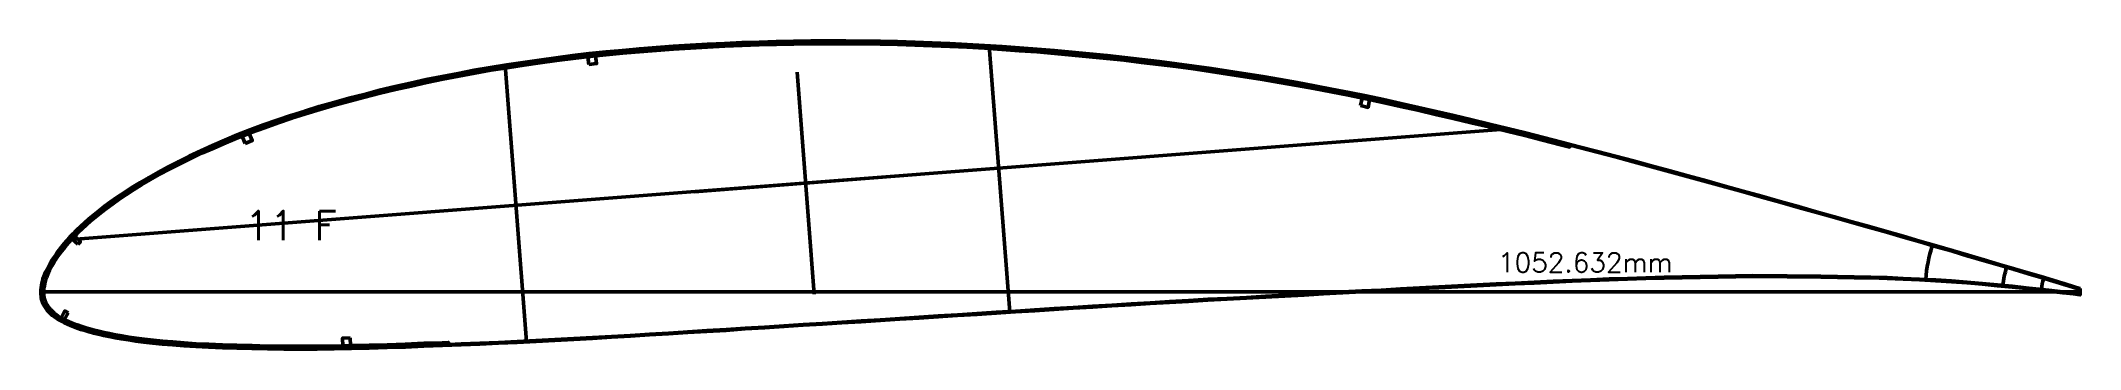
# Model space of a CAD drawing. Header units: metres. Extents: x -405 to 675, y -15418 to 133.
# Drawn here: x -395 to 658, y -2030 to -1871 of the extents above; entities that cross this region are included whole.
import ezdxf
from ezdxf.enums import TextEntityAlignment as Align

# ---------------------------------------------------------------- set-up
doc = ezdxf.new("R2010")
doc.units = ezdxf.units.M
for name, color, linetype, lineweight in [('FoilLayer', 7, 'Continuous', 50), ('RefFoilLayer', 7, 'Continuous', 50), ('StringerLayer', 7, 'Continuous', 50), ('SubLayer', 7, 'Continuous', 50), ('TextLayer', 7, 'Continuous', 50)]:
    doc.layers.add(name, color=color, linetype=linetype, lineweight=lineweight)
doc.styles.add('MSゴシック', font='romans')

msp = doc.modelspace()

# ---------------------------------------------------------------- texts
at = {"layer": 'TextLayer', "style": 'MSゴシック'}
msp.add_text('11 F', height=15, dxfattribs=at).set_placement((-289.5, -1973.4))
msp.add_text('1052.632mm', height=10, dxfattribs=at).set_placement((447.4, -1992.9), align=Align.BOTTOM_RIGHT)

# ---------------------------------------------------------------- linework, layer by layer
at = {"layer": 'FoilLayer'}
msp.add_lwpolyline([(657.8, -1998.8), (654.5, -1997.8), (649.4, -1996.3), (643.8, -1994.5), (637.6, -1992.7), (631, -1990.7), (623.8, -1988.6), (616.2, -1986.3), (608.3, -1984), (600.1, -1981.6), (591.9, -1979.1), (583.5, -1976.8), (575.1, -1974.3), (566.6, -1971.8), (557.9, -1969.3), (549.1, -1966.8), (540.1, -1964.3), (531, -1961.7), (521.7, -1959.1), (512.3, -1956.5), (502.9, -1953.8), (493.4, -1951.2), (483.9, -1948.5), (474.4, -1945.9), (465, -1943.3), (455.5, -1940.7), (446, -1938.1), (436.6, -1935.5), (427.2, -1933), (417.9, -1930.5), (408.6, -1928), (399.2, -1925.6), (394.6, -1924.4), (394.4, -1925.4), (389.7, -1924.2), (380.4, -1921.8), (371.2, -1919.5), (361.9, -1917.2), (352.7, -1915), (343.5, -1912.8), (334.2, -1910.6), (325.1, -1908.5), (316, -1906.4), (307, -1904.4), (298, -1902.4), (289.1, -1900.5), (280.2, -1898.7), (271.3, -1896.9), (262.4, -1895.2), (253.5, -1893.6), (244.6, -1892), (235.8, -1890.5), (226.9, -1889.1), (218, -1887.7), (209.1, -1886.4), (200.2, -1885.1), (191.3, -1883.9), (182.3, -1882.8), (173.4, -1881.7), (164.4, -1880.6), (155.4, -1879.7), (146.4, -1878.8), (137.4, -1877.9), (128.4, -1877.1), (119.4, -1876.3), (110.3, -1875.7), (101.3, -1875), (92.3, -1874.4), (83.3, -1873.9), (74.4, -1873.5), (65.4, -1873.1), (56.4, -1872.8), (47.5, -1872.5), (38.5, -1872.3), (29.6, -1872.2), (20.7, -1872.1), (11.7, -1872.1), (2.8, -1872.1), (-6.1, -1872.3), (-15, -1872.4), (-24, -1872.7), (-32.8, -1873), (-41.7, -1873.4), (-50.6, -1873.8), (-59.4, -1874.3), (-68.2, -1874.9), (-77, -1875.5), (-85.7, -1876.2), (-94.4, -1876.9), (-103, -1877.8), (-111.5, -1878.7), (-120.1, -1879.7), (-128.6, -1880.8), (-137.1, -1881.9), (-145.5, -1883.2), (-154, -1884.5), (-162.4, -1885.8), (-170.7, -1887.3), (-179, -1888.8), (-187.3, -1890.4), (-195.5, -1892.1), (-203.6, -1893.9), (-211.6, -1895.7), (-219.6, -1897.6), (-227.4, -1899.6), (-235.3, -1901.7), (-243, -1903.8), (-250.6, -1906), (-258, -1908.2), (-265.2, -1910.5), (-272.3, -1912.9), (-279.3, -1915.4), (-286.1, -1917.9), (-292.7, -1920.5), (-299.2, -1923.2), (-305.5, -1925.9), (-311.6, -1928.6), (-317.4, -1931.4), (-323, -1934.2), (-328.4, -1936.9), (-333.5, -1939.6), (-338.2, -1942.3), (-342.7, -1944.9), (-346.9, -1947.5), (-350.8, -1950), (-354.4, -1952.5), (-357.8, -1954.9), (-360.9, -1957.1), (-363.8, -1959.3), (-366.5, -1961.5), (-368.9, -1963.5), (-371.2, -1965.5), (-373.3, -1967.5), (-375.2, -1969.3), (-377, -1971.1), (-378.7, -1972.9), (-380.2, -1974.6), (-381.6, -1976.2), (-382.9, -1977.8), (-384.1, -1979.3), (-385.2, -1980.8), (-386.2, -1982.2), (-387.1, -1983.6), (-388, -1985), (-388.8, -1986.4), (-389.5, -1987.7), (-390.2, -1988.9), (-390.7, -1990.1), (-391.2, -1991.4), (-391.7, -1992.6), (-392.1, -1993.7), (-392.5, -1994.8), (-392.7, -1995.9), (-392.9, -1997), (-393.1, -1998), (-393.2, -1999.1), (-393.2, -2000.1), (-393.2, -2001), (-393.2, -2002), (-393, -2002.9), (-392.8, -2003.9), (-392.4, -2004.8), (-392, -2005.8), (-391.5, -2006.7), (-391, -2007.6), (-390.3, -2008.5), (-389.5, -2009.3), (-388.7, -2010.2), (-387.8, -2011), (-386.8, -2011.8), (-385.7, -2012.6), (-384.5, -2013.3), (-383.2, -2014), (-381.9, -2014.7), (-380.4, -2015.4), (-378.8, -2016), (-377.2, -2016.7), (-375.4, -2017.3), (-373.5, -2017.9), (-371.5, -2018.6), (-369.4, -2019.2), (-367.1, -2019.8), (-364.7, -2020.4), (-362, -2021), (-359.2, -2021.6), (-356.2, -2022.2), (-352.9, -2022.8), (-349.3, -2023.4), (-345.5, -2023.9), (-341.3, -2024.5), (-336.8, -2025), (-331.9, -2025.5), (-326.6, -2025.9), (-320.8, -2026.4), (-314.6, -2026.8), (-308, -2027.1), (-301, -2027.4), (-293.6, -2027.6), (-285.7, -2027.8), (-277.6, -2028), (-269.3, -2028.1), (-260.8, -2028.1), (-252.2, -2028.1), (-243.4, -2028), (-234.4, -2027.8), (-225.2, -2027.6), (-216, -2027.3), (-206.6, -2027), (-197.1, -2026.6), (-187.5, -2026.3), (-184.3, -2026.1), (-184.2, -2027.2), (-177.8, -2026.9), (-168.2, -2026.5), (-158.5, -2026.1), (-148.9, -2025.7), (-139.2, -2025.2), (-129.4, -2024.7), (-119.6, -2024.1), (-109.9, -2023.6), (-100.1, -2023.1), (-90.4, -2022.5), (-80.6, -2021.9), (-70.7, -2021.3), (-60.8, -2020.6), (-50.9, -2020), (-41, -2019.4), (-31.1, -2018.8), (-21.2, -2018.2), (-11.2, -2017.5), (-1.2, -2016.9), (8.7, -2016.3), (18.7, -2015.7), (28.7, -2015), (38.6, -2014.4), (48.6, -2013.8), (58.5, -2013.1), (68.5, -2012.5), (78.5, -2011.9), (88.4, -2011.3), (98.4, -2010.6), (108.4, -2010), (118.3, -2009.3), (128.3, -2008.7), (138.2, -2008.1), (148.1, -2007.5), (158.1, -2006.9), (168, -2006.3), (177.9, -2005.7), (187.8, -2005.1), (197.7, -2004.5), (207.6, -2003.9), (217.5, -2003.4), (227.5, -2002.9), (237.4, -2002.3), (247.4, -2001.8), (257.3, -2001.2), (267.3, -2000.7), (277.2, -2000.1), (287.1, -1999.6), (297.1, -1999.1), (307, -1998.5), (316.9, -1998), (326.8, -1997.5), (336.7, -1997), (346.5, -1996.5), (356.4, -1996), (366.3, -1995.5), (376.1, -1995.1), (385.9, -1994.6), (395.6, -1994.2), (405.2, -1993.8), (414.8, -1993.4), (424.3, -1993.1), (433.7, -1992.8), (443.1, -1992.5), (452.4, -1992.3), (461.8, -1992.1), (471, -1992), (480, -1991.8), (488.9, -1991.7), (497.8, -1991.8), (506.7, -1991.8), (515.4, -1991.9), (524.1, -1991.9), (532.7, -1992.1), (541.3, -1992.3), (549.8, -1992.5), (558.2, -1992.7), (566.5, -1993.1), (574.9, -1993.5), (583.3, -1993.9), (591.5, -1994.4), (599.5, -1995), (607.4, -1995.7), (615.2, -1996.4), (622.8, -1997.1), (629.9, -1997.9), (636.7, -1998.6), (643.1, -1999.3), (649, -2000), (654.5, -2000.7), (657.9, -2001.1)], close=True, dxfattribs=at)
at = {"layer": 'RefFoilLayer'}
msp.add_lwpolyline([(657.9, -1998.4), (654.7, -1997.4), (649.5, -1995.8), (643.9, -1994.1), (637.8, -1992.2), (631.1, -1990.3), (623.9, -1988.1), (616.3, -1985.9), (608.4, -1983.5), (600.2, -1981.1), (592, -1978.7), (583.7, -1976.3), (575.2, -1973.9), (566.7, -1971.4), (558, -1968.9), (549.2, -1966.4), (540.2, -1963.9), (531.1, -1961.3), (521.8, -1958.7), (512.5, -1956), (503, -1953.4), (493.5, -1950.7), (484, -1948.1), (474.6, -1945.5), (465.1, -1942.8), (455.6, -1940.2), (446.2, -1937.6), (436.7, -1935.1), (427.4, -1932.5), (418, -1930.1), (408.7, -1927.6), (399.3, -1925.2), (390.1, -1922.8), (380.8, -1920.4), (371.5, -1918.1), (362.3, -1915.8), (353, -1913.5), (343.8, -1911.3), (334.6, -1909.1), (325.4, -1907), (316.3, -1904.9), (307.3, -1902.9), (298.3, -1900.9), (289.4, -1899), (280.5, -1897.2), (271.5, -1895.5), (262.6, -1893.8), (253.8, -1892.1), (244.9, -1890.5), (236, -1889), (227.1, -1887.6), (218.2, -1886.2), (209.3, -1884.9), (200.4, -1883.6), (191.5, -1882.4), (182.5, -1881.3), (173.6, -1880.2), (164.6, -1879.2), (155.6, -1878.2), (146.6, -1877.3), (137.5, -1876.4), (128.5, -1875.6), (119.5, -1874.9), (110.4, -1874.2), (101.4, -1873.5), (92.4, -1873), (83.4, -1872.4), (74.4, -1872), (65.4, -1871.6), (56.5, -1871.3), (47.5, -1871), (38.6, -1870.8), (29.6, -1870.7), (20.7, -1870.6), (11.7, -1870.6), (2.8, -1870.6), (-6.2, -1870.8), (-15.1, -1870.9), (-24, -1871.2), (-32.9, -1871.5), (-41.8, -1871.9), (-50.7, -1872.3), (-59.5, -1872.8), (-68.3, -1873.4), (-77.1, -1874), (-85.8, -1874.7), (-94.5, -1875.5), (-103.1, -1876.3), (-111.7, -1877.2), (-120.2, -1878.2), (-128.8, -1879.3), (-137.3, -1880.5), (-145.8, -1881.7), (-154.2, -1883), (-162.6, -1884.4), (-171, -1885.8), (-179.3, -1887.4), (-187.6, -1889), (-195.8, -1890.6), (-203.9, -1892.4), (-211.9, -1894.2), (-219.9, -1896.1), (-227.8, -1898.2), (-235.7, -1900.2), (-243.4, -1902.4), (-251, -1904.5), (-258.4, -1906.8), (-265.7, -1909.1), (-272.8, -1911.5), (-279.8, -1914), (-286.6, -1916.5), (-293.3, -1919.1), (-299.8, -1921.8), (-306.1, -1924.5), (-312.2, -1927.3), (-318.1, -1930.1), (-323.7, -1932.8), (-329.1, -1935.6), (-334.2, -1938.3), (-339, -1941), (-343.5, -1943.7), (-347.7, -1946.3), (-351.6, -1948.8), (-355.3, -1951.3), (-358.7, -1953.6), (-361.8, -1955.9), (-364.8, -1958.2), (-367.4, -1960.3), (-369.9, -1962.4), (-372.2, -1964.4), (-374.3, -1966.4), (-376.3, -1968.3), (-378.1, -1970.1), (-379.8, -1971.9), (-381.3, -1973.6), (-382.7, -1975.2), (-384.1, -1976.8), (-385.3, -1978.4), (-386.4, -1979.9), (-387.4, -1981.4), (-388.4, -1982.9), (-389.3, -1984.3), (-390.1, -1985.6), (-390.8, -1987), (-391.5, -1988.3), (-392.1, -1989.6), (-392.6, -1990.8), (-393.1, -1992.1), (-393.6, -1993.3), (-393.9, -1994.4), (-394.2, -1995.6), (-394.4, -1996.8), (-394.6, -1997.9), (-394.7, -1999), (-394.7, -2000.1), (-394.7, -2001.1), (-394.6, -2002.2), (-394.5, -2003.3), (-394.2, -2004.3), (-393.8, -2005.4), (-393.4, -2006.5), (-392.8, -2007.5), (-392.2, -2008.5), (-391.4, -2009.5), (-390.6, -2010.4), (-389.7, -2011.3), (-388.7, -2012.2), (-387.6, -2013), (-386.5, -2013.8), (-385.2, -2014.6), (-383.9, -2015.4), (-382.5, -2016.1), (-381, -2016.8), (-379.4, -2017.4), (-377.7, -2018.1), (-375.9, -2018.7), (-374, -2019.4), (-371.9, -2020), (-369.8, -2020.6), (-367.5, -2021.3), (-365, -2021.9), (-362.3, -2022.5), (-359.5, -2023.1), (-356.4, -2023.7), (-353.1, -2024.3), (-349.5, -2024.8), (-345.7, -2025.4), (-341.5, -2026), (-336.9, -2026.5), (-332, -2027), (-326.7, -2027.4), (-320.9, -2027.9), (-314.7, -2028.3), (-308.1, -2028.6), (-301, -2028.9), (-293.6, -2029.1), (-285.8, -2029.3), (-277.7, -2029.5), (-269.3, -2029.6), (-260.8, -2029.6), (-252.1, -2029.6), (-243.3, -2029.5), (-234.3, -2029.3), (-225.2, -2029.1), (-215.9, -2028.8), (-206.5, -2028.5), (-197, -2028.1), (-187.4, -2027.8), (-177.8, -2027.4), (-168.1, -2027), (-158.5, -2026.6), (-148.8, -2026.1), (-139.1, -2025.6), (-129.4, -2025.1), (-119.6, -2024.6), (-109.9, -2024.1), (-100.1, -2023.5), (-90.3, -2022.9), (-80.5, -2022.3), (-70.7, -2021.7), (-60.8, -2021.1), (-50.9, -2020.5), (-41, -2019.9), (-31.1, -2019.2), (-21.1, -2018.6), (-11.2, -2018), (-1.2, -2017.3), (8.8, -2016.7), (18.7, -2016.1), (28.7, -2015.5), (38.6, -2014.9), (48.6, -2014.2), (58.6, -2013.6), (68.5, -2013), (78.5, -2012.3), (88.5, -2011.7), (98.4, -2011.1), (108.4, -2010.4), (118.3, -2009.8), (128.3, -2009.2), (138.2, -2008.5), (148.2, -2007.9), (158.1, -2007.3), (168, -2006.7), (177.9, -2006.1), (187.8, -2005.5), (197.7, -2005), (207.6, -2004.4), (217.6, -2003.9), (227.5, -2003.3), (237.4, -2002.8), (247.4, -2002.2), (257.3, -2001.7), (267.3, -2001.1), (277.2, -2000.6), (287.2, -2000), (297.1, -1999.5), (307, -1999), (316.9, -1998.4), (326.8, -1997.9), (336.7, -1997.4), (346.6, -1996.9), (356.4, -1996.5), (366.3, -1996), (376.1, -1995.5), (385.9, -1995.1), (395.6, -1994.6), (405.2, -1994.2), (414.8, -1993.9), (424.3, -1993.5), (433.7, -1993.2), (443.1, -1993), (452.5, -1992.8), (461.8, -1992.6), (471, -1992.4), (480.1, -1992.3), (488.9, -1992.2), (497.8, -1992.2), (506.7, -1992.3), (515.4, -1992.3), (524.1, -1992.4), (532.7, -1992.6), (541.3, -1992.8), (549.8, -1992.9), (558.2, -1993.2), (566.5, -1993.5), (574.9, -1993.9), (583.3, -1994.4), (591.4, -1994.8), (599.4, -1995.4), (607.4, -1996.1), (615.2, -1996.9), (622.7, -1997.6), (629.9, -1998.3), (636.7, -1999.1), (643.1, -1999.8), (649, -2000.5), (654.4, -2001.1), (657.8, -2001.6)], close=True, dxfattribs=at)
at = {"layer": 'StringerLayer'}
for points in [[(-111.9, -1882.8), (-107.9, -1882.3), (-108.4, -1878.4), (-112.4, -1878.8), (-111.9, -1882.8)], [(286.4, -1904), (290.3, -1904.9), (291.1, -1900.9), (287.2, -1900.1), (286.4, -1904)], [(-289.3, -1923.5), (-285.6, -1922), (-287.1, -1918.3), (-290.8, -1919.8), (-289.3, -1923.5)], [(-375.6, -1975.5), (-374.3, -1974.1), (-377.2, -1971.3), (-378.5, -1972.8), (-375.6, -1975.5)], [(-380.6, -2010.9), (-382.4, -2009.9), (-384.3, -2013.4), (-382.6, -2014.4), (-380.6, -2010.9)], [(-235, -2023.8), (-239, -2023.9), (-238.9, -2027.9), (-234.9, -2027.8), (-235, -2023.8)]]:
    msp.add_lwpolyline(points, dxfattribs=at)
at = {"layer": 'SubLayer'}
for p, q in [((94.8, -1873.1), (105.4, -2010.6)), ((-155.1, -1883.1), (-144.1, -2025.9)), ((-4.4, -1886.8), (4.4, -2001.2)), ((363.3, -1916), (-381.1, -1973.3)), ((-57.3, -1948.4), (57.3, -1939.6)), ((-394.7, -2000), (657.9, -2000))]:
    msp.add_line(p, q, dxfattribs=at)
for radius, start, end in [(80, 162.6817, 175.4492), (40, 161.6722, 175.2466), (20, 159.872, 176.458)]:
    msp.add_arc((657.9, -2000), radius, start, end, dxfattribs=at)

msp.set_redraw_order([(e.dxf.handle, doc.entitydb.next_handle()) for e in msp.query("TEXT MTEXT ATTDEF DIMENSION ARC_DIMENSION")])  # texts and dimensions are drawn at this point

doc.saveas('drawing.dxf')
